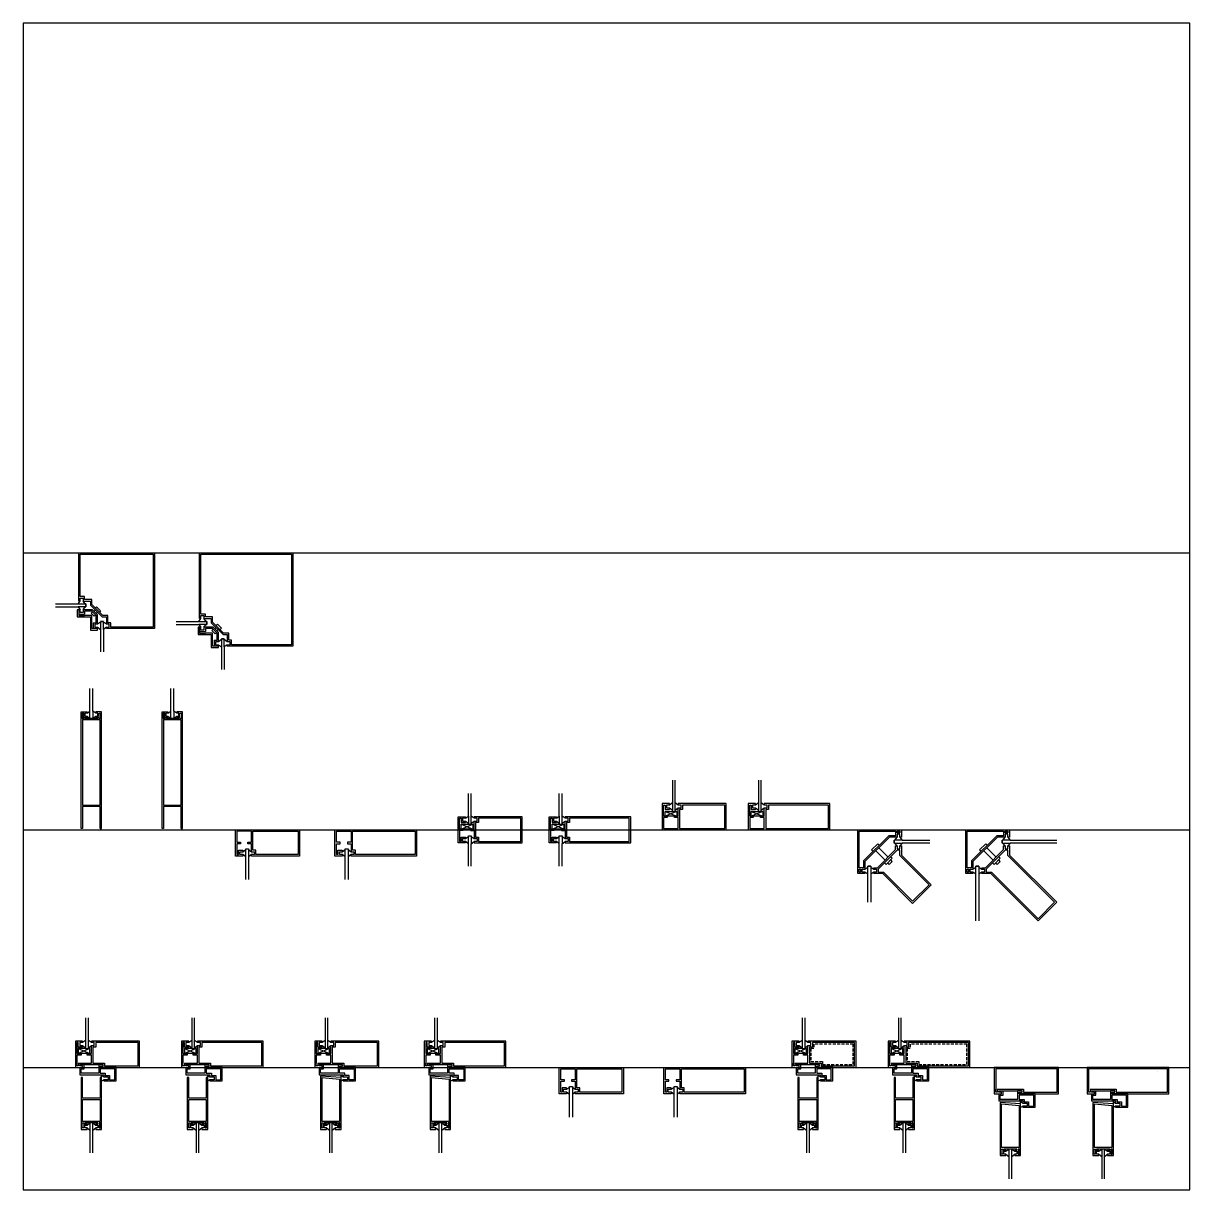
# Model space of a CAD drawing. Header units: inches. Extents: x 0 to 100, y 0 to 100.
import ezdxf

# ---------------------------------------------------------------- set-up
doc = ezdxf.new("R2010")
doc.units = ezdxf.units.IN
doc.header["$MEASUREMENT"] = 0
doc.linetypes.add('HIDDEN', pattern=[0.375, 0.25, -0.125])
for name, color, linetype in [('FINE', 70, 'Continuous'), ('MED', 32, 'Continuous'), ('THIN', 151, 'Continuous')]:
    doc.layers.add(name, color=color, linetype=linetype)

# ---------------------------------------------------------------- blocks, each defined once
blk = doc.blocks.new('AecDtl_8411AH1')
at = {"layer": 'FINE'}
for p, q in [((0.25, 1.625), (1.25, 1.1875)), ((1.25, 1.625), (0.25, 1.1875))]:
    blk.add_line(p, q, dxfattribs=at)
at = {"layer": 'FINE', "linetype": 'Continuous'}
blk.add_line((2.4375, -1.15625), (2.4375, -1.0625), dxfattribs=at)
at = {"layer": 'FINE'}
for points in [[(0.625, 1.875), (0.625, 1.75), (0.25, 1.75), (0.25, 2.125), (0.125, 2.125), (0.125, 1.1875), (0.25, 1.1875)], [(0.625, 2.125), (0.375, 2.125), (0.375, 1.875), (0.625, 1.875), (0.875, 1.6875)], [(1.125, 1.6875), (1.375, 1.875), (1.625, 1.875), (1.625, 2.125), (1.375, 2.125)], [(0.875, 1.625), (0.25, 1.625), (0.25, 1.1875), (0.5, 1.1875)], [(0.25, 0.375), (0.25, 0.125), (0.125, 0.125), (0.125, 0.375)], [(1.9375, -4.84375), (1.9375, -4.75), (0.8125, -4.75), (0.8125, -4.84375)], [(1, -5.1875), (0.8125, -5.1875), (0.8125, -4.9375), (1, -4.9375), (1.25, -4.75)], [(0.8125, -4.84375), (1, -4.84375), (1, -4.9375)], [(1.5, -5.375), (1.5, -4.75), (1.25, -4.75), (1.25, -5.375)], [(1.5, -4.75), (1.75, -4.9375), (1.9375, -4.9375), (1.9375, -5.1875), (1.75079, -5.1875)], [(1.75, -4.9375), (1.75, -4.84375), (1.9375, -4.84375)]]:
    blk.add_lwpolyline(points, dxfattribs=at)
at = {"layer": 'FINE', "linetype": 'Continuous'}
for points in [[(0.875, 2.3125), (0.875, 1.625), (1.125, 1.625), (1.125, 2.3125)], [(0.25, 0.375), (1.375, 0.375), (1.375, 1.0625), (1, 1.0625), (1, 1.1875), (0.5, 1.1875), (0.5, 1.0625), (0.125, 1.0625), (0.125, 0.375)], [(1, 1.1875), (1.25, 1.1875), (1.25, 1.625), (1.125, 1.625)], [(1.25, 1.1875), (1.375, 1.1875), (1.375, 1.875)], [(0.375, 0), (0.625, 0), (0.625, 0.125), (0.375, 0.125), (0.375, 0.25), (0.75, 0.25)], [(3.5, 0), (2.125, 0), (2.125, 0.125), (2.375, 0.125), (2.375, 0.25), (2, 0.25)], [(2.25, -0.625), (2.4375, -0.625), (2.4375, -0.8125)], [(2.25, -0.875), (2.25, -0.6875), (2.4375, -0.8125), (2.8125, -0.8125), (2.8125, -1.0625), (2.4375, -1.0625), (2.25, -1.1875)]]:
    blk.add_lwpolyline(points, dxfattribs=at)
at = {"layer": 'FINE'}
for points in [[(1.75, 2.125), (1.75, 1.75), (1.5, 1.75), (1.5, 0.375), (2.5, 0.375), (2.5, 0.125), (5.375, 0.125), (5.375, 2.125)], [(2.125, -2.75), (2.125, -4.625), (0.625, -4.625), (0.625, -2.75)], [(0.59375, -4.75), (0.71875, -4.75), (0.71875, -5.1875), (0.59375, -5.1875)], [(2.15625, -4.75), (2.03125, -4.75), (2.03125, -5.1875), (2.15625, -5.1875)]]:
    blk.add_lwpolyline(points, close=True, dxfattribs=at)
at = {"layer": 'FINE', "linetype": 'Continuous'}
for points in [[(0.5, -0.125), (0.75, -0.125), (0.75, 0.25), (2, 0.25), (2, -0.5), (0.5, -0.5)], [(2.125, -0.125), (2.125, -0.5), (2.5625, -0.5), (2.5625, -0.6875), (2.9375, -0.6875), (2.9375, -1.0625), (3.375, -1.0625), (3.375, -0.125)]]:
    blk.add_lwpolyline(points, close=True, dxfattribs=at)
at = {"layer": 'MED', "linetype": 'Continuous'}
for points in [[(0.875, 4.25), (0.875, 2.3125), (0.625, 2.125), (0.625, 2.25), (0, 2.25), (0, 0), (0.375, 0), (0.375, -0.625), (2.25, -0.625)], [(2.4375, -1.15625), (3.5, -1.15625), (3.5, 0), (5.5, 0), (5.5, 2.25), (1.375, 2.25), (1.375, 2.125), (1.125, 2.3125), (1.125, 4.25)]]:
    blk.add_lwpolyline(points, dxfattribs=at)
at = {"layer": 'MED'}
blk.add_lwpolyline([(1.5, -7.3125), (1.5, -5.375), (1.75079, -5.1875), (1.75079, -5.3125), (2.25, -5.3125), (2.25, -0.875), (2.125, -0.875), (2.125, -2.625), (0.625, -2.625), (0.625, -0.875), (0.5, -0.875), (0.5, -5.3125), (1, -5.3125), (1, -5.1875), (1.25, -5.375), (1.25, -7.3125)], dxfattribs=at)
blk = doc.blocks.new('AecDtl_8411AH2')
at = {"layer": 'FINE'}
for p, q in [((0.25, 1.625), (1.25, 1.1875)), ((1.25, 1.625), (0.25, 1.1875))]:
    blk.add_line(p, q, dxfattribs=at)
at = {"layer": 'FINE', "linetype": 'Continuous'}
blk.add_line((2.4375, -1.15625), (2.4375, -1.0625), dxfattribs=at)
at = {"layer": 'FINE'}
for points in [[(0.625, 1.875), (0.625, 1.75), (0.25, 1.75), (0.25, 2.125), (0.125, 2.125), (0.125, 1.1875), (0.25, 1.1875)], [(0.625, 2.125), (0.375, 2.125), (0.375, 1.875), (0.625, 1.875), (0.875, 1.6875)], [(1.125, 1.6875), (1.375, 1.875), (1.625, 1.875), (1.625, 2.125), (1.375, 2.125)], [(0.875, 1.625), (0.25, 1.625), (0.25, 1.1875), (0.5, 1.1875)], [(0.25, 0.375), (0.25, 0.125), (0.125, 0.125), (0.125, 0.375)], [(1, -5.1875), (0.8125, -5.1875), (0.8125, -4.9375), (1, -4.9375), (1.25, -4.75)], [(1.25, -4.75), (0.8125, -4.75), (0.8125, -4.84375)], [(0.8125, -4.84375), (1, -4.84375), (1, -4.9375)], [(1.5, -5.375), (1.5, -4.75), (1.25, -4.75), (1.25, -5.375)], [(1.5, -4.75), (1.75, -4.9375), (1.9375, -4.9375), (1.9375, -5.1875), (1.75079, -5.1875)], [(1.9375, -4.84375), (1.9375, -4.75), (1.5, -4.75)], [(1.75, -4.9375), (1.75, -4.84375), (1.9375, -4.84375)]]:
    blk.add_lwpolyline(points, dxfattribs=at)
at = {"layer": 'FINE', "linetype": 'Continuous'}
for points in [[(0.875, 2.3125), (0.875, 1.625), (1.125, 1.625), (1.125, 2.3125)], [(0.25, 0.375), (1.375, 0.375), (1.375, 1.0625), (1, 1.0625), (1, 1.1875), (0.5, 1.1875), (0.5, 1.0625), (0.125, 1.0625), (0.125, 0.375)], [(1, 1.1875), (1.25, 1.1875), (1.25, 1.625), (1.125, 1.625)], [(1.25, 1.1875), (1.375, 1.1875), (1.375, 1.875)], [(0.375, 0), (0.625, 0), (0.625, 0.125), (0.375, 0.125), (0.375, 0.25), (0.75, 0.25)], [(3.5, 0), (2.125, 0), (2.125, 0.125), (2.375, 0.125), (2.375, 0.25), (2, 0.25)], [(2.25, -0.625), (2.4375, -0.625), (2.4375, -0.8125)], [(2.25, -0.875), (2.25, -0.6875), (2.4375, -0.8125), (2.8125, -0.8125), (2.8125, -1.0625), (2.4375, -1.0625), (2.25, -1.1875)]]:
    blk.add_lwpolyline(points, dxfattribs=at)
at = {"layer": 'FINE'}
for points in [[(1.75, 2.125), (1.75, 1.75), (1.5, 1.75), (1.5, 0.375), (2.5, 0.375), (2.5, 0.125), (6.875, 0.125), (6.875, 2.125)], [(0.59375, -4.75), (0.71875, -4.75), (0.71875, -5.1875), (0.59375, -5.1875)], [(2.15625, -4.75), (2.03125, -4.75), (2.03125, -5.1875), (2.15625, -5.1875)]]:
    blk.add_lwpolyline(points, close=True, dxfattribs=at)
at = {"layer": 'FINE', "linetype": 'Continuous'}
for points in [[(0.5, -0.125), (0.75, -0.125), (0.75, 0.25), (2, 0.25), (2, -0.5), (0.5, -0.5)], [(2.125, -0.125), (2.125, -0.5), (2.5625, -0.5), (2.5625, -0.6875), (2.9375, -0.6875), (2.9375, -1.0625), (3.375, -1.0625), (3.375, -0.125)]]:
    blk.add_lwpolyline(points, close=True, dxfattribs=at)
at = {"layer": 'MED', "linetype": 'Continuous'}
for points in [[(0.875, 4.25), (0.875, 2.3125), (0.625, 2.125), (0.625, 2.25), (0, 2.25), (0, 0), (0.375, 0), (0.375, -0.625), (2.25, -0.625)], [(2.4375, -1.15625), (3.5, -1.15625), (3.5, 0), (7, 0), (7, 2.25), (1.375, 2.25), (1.375, 2.125), (1.125, 2.3125), (1.125, 4.25)]]:
    blk.add_lwpolyline(points, dxfattribs=at)
at = {"layer": 'MED'}
blk.add_lwpolyline([(1.5, -7.3125), (1.5, -5.375), (1.75079, -5.1875), (1.75079, -5.3125), (2.25, -5.3125), (2.25, -0.875), (2.125, -0.875), (2.125, -2.625), (0.625, -2.625), (0.625, -0.875), (0.5, -0.875), (0.5, -5.3125), (1, -5.3125), (1, -5.1875), (1.25, -5.375), (1.25, -7.3125)], dxfattribs=at)
at = {"layer": 'THIN'}
blk.add_lwpolyline([(2.125, -2.75), (2.125, -4.625), (0.625, -4.625), (0.625, -2.75)], close=True, dxfattribs=at)
blk = doc.blocks.new('AecDtl_8411BJ1')
at = {"layer": 'FINE'}
for p, q in [((0.25, 1.625), (1.25, 1.1875)), ((1.25, 1.625), (0.25, 1.1875))]:
    blk.add_line(p, q, dxfattribs=at)
at = {"layer": 'FINE', "linetype": 'Continuous'}
blk.add_line((2.4375, -1.15625), (2.4375, -1.0625), dxfattribs=at)
at = {"layer": 'FINE'}
for points in [[(0.625, 1.875), (0.625, 1.75), (0.25, 1.75), (0.25, 2.125), (0.125, 2.125), (0.125, 1.1875), (0.25, 1.1875)], [(0.625, 2.125), (0.375, 2.125), (0.375, 1.875), (0.625, 1.875), (0.875, 1.6875)], [(1.125, 1.6875), (1.375, 1.875), (1.625, 1.875), (1.625, 2.125), (1.375, 2.125)], [(0.875, 1.625), (0.25, 1.625), (0.25, 1.1875), (0.5, 1.1875)], [(0.25, 0.375), (0.25, 0.125), (0.125, 0.125), (0.125, 0.375)], [(1.9375, -4.84375), (1.9375, -4.75), (0.8125, -4.75), (0.8125, -4.84375)], [(1, -5.1875), (0.8125, -5.1875), (0.8125, -4.9375), (1, -4.9375), (1.25, -4.75)], [(0.8125, -4.84375), (1, -4.84375), (1, -4.9375)], [(1.5, -5.375), (1.5, -4.75), (1.25, -4.75), (1.25, -5.375)], [(1.5, -4.75), (1.75, -4.9375), (1.9375, -4.9375), (1.9375, -5.1875), (1.75079, -5.1875)], [(1.75, -4.9375), (1.75, -4.84375), (1.9375, -4.84375)]]:
    blk.add_lwpolyline(points, dxfattribs=at)
at = {"layer": 'FINE', "linetype": 'Continuous'}
for points in [[(0.875, 2.3125), (0.875, 1.625), (1.125, 1.625), (1.125, 2.3125)], [(0.25, 0.375), (1.375, 0.375), (1.375, 1.0625), (1, 1.0625), (1, 1.1875), (0.5, 1.1875), (0.5, 1.0625), (0.125, 1.0625), (0.125, 0.375)], [(1, 1.1875), (1.25, 1.1875), (1.25, 1.625), (1.125, 1.625)], [(1.25, 1.1875), (1.375, 1.1875), (1.375, 1.875)], [(0.375, 0), (0.625, 0), (0.625, 0.125), (0.375, 0.125), (0.375, 0.25), (0.75, 0.25)], [(3.5, 0), (2.125, 0), (2.125, 0.125), (2.375, 0.125), (2.375, 0.25), (2, 0.25)], [(2.25, -0.625), (2.4375, -0.625), (2.4375, -0.8125)], [(2.25, -0.875), (2.25, -0.6875), (2.4375, -0.8125), (2.8125, -0.8125), (2.8125, -1.0625), (2.4375, -1.0625)], [(2.4375, -1.0625), (2.25, -1.1875)]]:
    blk.add_lwpolyline(points, dxfattribs=at)
at = {"layer": 'FINE'}
for points in [[(5.375, 0.125), (5.375, 2.125), (1.75, 2.125), (1.75, 1.75), (1.5, 1.75), (1.5, 0.375), (2.5, 0.375), (2.5, 0.125)], [(2.125, -1), (2.125, -4.625), (0.625, -4.625), (0.625, -0.875)], [(0.59375, -4.75), (0.71875, -4.75), (0.71875, -5.1875), (0.59375, -5.1875)], [(2.15625, -4.75), (2.03125, -4.75), (2.03125, -5.1875), (2.15625, -5.1875)]]:
    blk.add_lwpolyline(points, close=True, dxfattribs=at)
at = {"layer": 'FINE', "linetype": 'Continuous'}
for points in [[(2, -0.5), (0.5, -0.5), (0.5, -0.125), (0.75, -0.125), (0.75, 0.25), (2, 0.25)], [(2.5625, -0.6875), (2.5625, -0.5), (2.125, -0.5), (2.125, -0.125), (3.375, -0.125), (3.375, -1.0625), (2.9375, -1.0625), (2.9375, -0.6875)]]:
    blk.add_lwpolyline(points, close=True, dxfattribs=at)
at = {"layer": 'MED', "linetype": 'Continuous'}
for points in [[(0.875, 4.25), (0.875, 2.3125), (0.625, 2.125), (0.625, 2.25), (0, 2.25), (0, 0), (0.375, 0), (0.375, -0.625), (2.25, -0.625)], [(2.4375, -1.15625), (3.5, -1.15625), (3.5, 0), (5.5, 0), (5.5, 2.25), (1.375, 2.25), (1.375, 2.125), (1.125, 2.3125), (1.125, 4.25)]]:
    blk.add_lwpolyline(points, dxfattribs=at)
at = {"layer": 'MED'}
blk.add_lwpolyline([(1.5, -7.3125), (1.5, -5.375), (1.75079, -5.1875), (1.75079, -5.3125), (2.25, -5.3125), (2.25, -0.875), (0.5, -0.75), (0.5, -5.3125), (1, -5.3125), (1, -5.1875), (1.25, -5.375), (1.25, -7.3125)], dxfattribs=at)
blk = doc.blocks.new('AecDtl_8411BJ2')
at = {"layer": 'FINE'}
for p, q in [((0.25, 1.625), (1.25, 1.1875)), ((1.25, 1.625), (0.25, 1.1875))]:
    blk.add_line(p, q, dxfattribs=at)
at = {"layer": 'FINE', "linetype": 'Continuous'}
blk.add_line((2.4375, -1.15625), (2.4375, -1.0625), dxfattribs=at)
at = {"layer": 'FINE'}
for points in [[(0.625, 1.875), (0.625, 1.75), (0.25, 1.75), (0.25, 2.125), (0.125, 2.125), (0.125, 1.1875), (0.25, 1.1875)], [(0.625, 2.125), (0.375, 2.125), (0.375, 1.875), (0.625, 1.875), (0.875, 1.6875)], [(1.125, 1.6875), (1.375, 1.875), (1.625, 1.875), (1.625, 2.125), (1.375, 2.125)], [(0.875, 1.625), (0.25, 1.625), (0.25, 1.1875), (0.5, 1.1875)], [(0.25, 0.375), (0.25, 0.125), (0.125, 0.125), (0.125, 0.375)], [(1.9375, -4.84375), (1.9375, -4.75), (0.8125, -4.75), (0.8125, -4.84375)], [(1, -5.1875), (0.8125, -5.1875), (0.8125, -4.9375), (1, -4.9375), (1.25, -4.75)], [(0.8125, -4.84375), (1, -4.84375), (1, -4.9375)], [(1.5, -5.375), (1.5, -4.75), (1.25, -4.75), (1.25, -5.375)], [(1.5, -4.75), (1.75, -4.9375), (1.9375, -4.9375), (1.9375, -5.1875), (1.75079, -5.1875)], [(1.75, -4.9375), (1.75, -4.84375), (1.9375, -4.84375)]]:
    blk.add_lwpolyline(points, dxfattribs=at)
at = {"layer": 'FINE', "linetype": 'Continuous'}
for points in [[(0.875, 2.3125), (0.875, 1.625), (1.125, 1.625), (1.125, 2.3125)], [(0.25, 0.375), (1.375, 0.375), (1.375, 1.0625), (1, 1.0625), (1, 1.1875), (0.5, 1.1875), (0.5, 1.0625), (0.125, 1.0625), (0.125, 0.375)], [(1, 1.1875), (1.25, 1.1875), (1.25, 1.625), (1.125, 1.625)], [(1.25, 1.1875), (1.375, 1.1875), (1.375, 1.875)], [(0.375, 0), (0.625, 0), (0.625, 0.125), (0.375, 0.125), (0.375, 0.25), (0.75, 0.25)], [(3.5, 0), (2.125, 0), (2.125, 0.125), (2.375, 0.125), (2.375, 0.25), (2, 0.25)], [(2.25, -0.625), (2.4375, -0.625), (2.4375, -0.8125)], [(2.25, -0.875), (2.25, -0.6875), (2.4375, -0.8125), (2.8125, -0.8125), (2.8125, -1.0625), (2.4375, -1.0625), (2.25, -1.1875)]]:
    blk.add_lwpolyline(points, dxfattribs=at)
at = {"layer": 'FINE'}
for points in [[(6.875, 0.125), (6.875, 2.125), (1.75, 2.125), (1.75, 1.75), (1.5, 1.75), (1.5, 0.375), (2.5, 0.375), (2.5, 0.125)], [(2.125, -1), (2.125, -4.625), (0.625, -4.625), (0.625, -0.875)], [(0.59375, -4.75), (0.71875, -4.75), (0.71875, -5.1875), (0.59375, -5.1875)], [(2.15625, -4.75), (2.03125, -4.75), (2.03125, -5.1875), (2.15625, -5.1875)]]:
    blk.add_lwpolyline(points, close=True, dxfattribs=at)
at = {"layer": 'FINE', "linetype": 'Continuous'}
for points in [[(2, -0.5), (0.5, -0.5), (0.5, -0.125), (0.75, -0.125), (0.75, 0.25), (2, 0.25)], [(2.5625, -0.6875), (2.5625, -0.5), (2.125, -0.5), (2.125, -0.125), (3.375, -0.125), (3.375, -1.0625), (2.9375, -1.0625), (2.9375, -0.6875)]]:
    blk.add_lwpolyline(points, close=True, dxfattribs=at)
at = {"layer": 'MED', "linetype": 'Continuous'}
for points in [[(0.875, 4.25), (0.875, 2.3125), (0.625, 2.125), (0.625, 2.25), (0, 2.25), (0, 0), (0.375, 0), (0.375, -0.625), (2.25, -0.625)], [(2.4375, -1.15625), (3.5, -1.15625), (3.5, 0), (7, 0), (7, 2.25), (1.375, 2.25), (1.375, 2.125), (1.125, 2.3125), (1.125, 4.25)]]:
    blk.add_lwpolyline(points, dxfattribs=at)
at = {"layer": 'MED'}
blk.add_lwpolyline([(1.5, -7.3125), (1.5, -5.375), (1.75079, -5.1875), (1.75079, -5.3125), (2.25, -5.3125), (2.25, -0.875), (0.5, -0.75), (0.5, -5.3125), (1, -5.3125), (1, -5.1875), (1.25, -5.375), (1.25, -7.3125)], dxfattribs=at)
blk = doc.blocks.new('AecDtl_8411CJ1')
at = {"layer": 'FINE', "linetype": 'Continuous'}
for points in [[(0.625, -1.875), (0.625, -1.75), (0.25, -1.75), (0.25, -2.125), (0.125, -2.125), (0.125, -1.1875), (0.4375, -1.1875), (0.4375, -1.0625), (0.125, -1.0625), (0.125, -0.125), (1.375, -0.125), (1.375, -1.0625), (1.0625, -1.0625), (1.0625, -1.1875), (1.375, -1.1875), (1.375, -1.875)], [(0.875, -2.3125), (0.875, -1.625), (1.125, -1.625), (1.125, -2.3125)]]:
    blk.add_lwpolyline(points, dxfattribs=at)
at = {"layer": 'FINE'}
blk.add_lwpolyline([(5.375, -0.125), (5.375, -2.125), (1.75, -2.125), (1.75, -1.75), (1.5, -1.75), (1.5, -0.125)], close=True, dxfattribs=at)
for points in [[(0.625, -2.125), (0.375, -2.125), (0.375, -1.875), (0.625, -1.875), (0.875, -1.6875)], [(1.125, -1.6875), (1.375, -1.875), (1.625, -1.875), (1.625, -2.125), (1.375, -2.125)]]:
    blk.add_lwpolyline(points, dxfattribs=at)
at = {"layer": 'MED', "linetype": 'Continuous'}
blk.add_lwpolyline([(0.875, -4.25), (0.875, -2.3125), (0.625, -2.125), (0.625, -2.25), (0, -2.25), (0, 0), (5.5, 0), (5.5, 0), (5.5, -2.25), (1.375, -2.25), (1.375, -2.125), (1.125, -2.3125), (1.125, -4.25)], dxfattribs=at)
blk = doc.blocks.new('AecDtl_8411CJ2')
at = {"layer": 'FINE', "linetype": 'Continuous'}
for points in [[(0.625, -1.875), (0.625, -1.75), (0.25, -1.75), (0.25, -2.125), (0.125, -2.125), (0.125, -1.1875), (0.4375, -1.1875), (0.4375, -1.0625), (0.125, -1.0625), (0.125, -0.125), (1.375, -0.125), (1.375, -1.0625), (1.0625, -1.0625), (1.0625, -1.1875), (1.375, -1.1875), (1.375, -1.875)], [(0.875, -2.3125), (0.875, -1.625), (1.125, -1.625), (1.125, -2.3125)]]:
    blk.add_lwpolyline(points, dxfattribs=at)
at = {"layer": 'FINE'}
blk.add_lwpolyline([(6.875, -0.125), (6.875, -2.125), (1.75, -2.125), (1.75, -1.75), (1.5, -1.75), (1.5, -0.125)], close=True, dxfattribs=at)
for points in [[(0.625, -2.125), (0.375, -2.125), (0.375, -1.875), (0.625, -1.875), (0.875, -1.6875)], [(1.125, -1.6875), (1.375, -1.875), (1.625, -1.875), (1.625, -2.125), (1.375, -2.125)]]:
    blk.add_lwpolyline(points, dxfattribs=at)
at = {"layer": 'MED', "linetype": 'Continuous'}
blk.add_lwpolyline([(0.875, -4.25), (0.875, -2.3125), (0.625, -2.125), (0.625, -2.25), (0, -2.25), (0, 0), (7, 0), (7, 0), (7, -2.25), (1.375, -2.25), (1.375, -2.125), (1.125, -2.3125), (1.125, -4.25)], dxfattribs=at)
blk = doc.blocks.new('AecDtl_8411DH1')
at = {"layer": 'FINE'}
for p, q in [((0.25, 1.625), (1.25, 1.1875)), ((1.25, 1.625), (0.25, 1.1875))]:
    blk.add_line(p, q, dxfattribs=at)
at = {"layer": 'FINE', "linetype": 'Continuous'}
blk.add_line((2.4375, -1.15625), (2.4375, -1.0625), dxfattribs=at)
at = {"layer": 'FINE'}
for points in [[(0.625, 1.875), (0.625, 1.75), (0.25, 1.75), (0.25, 2.125), (0.125, 2.125), (0.125, 1.1875), (0.25, 1.1875)], [(0.625, 2.125), (0.375, 2.125), (0.375, 1.875), (0.625, 1.875), (0.875, 1.6875)], [(1.125, 1.6875), (1.375, 1.875), (1.625, 1.875), (1.625, 2.125), (1.375, 2.125)], [(0.875, 1.625), (0.25, 1.625), (0.25, 1.1875), (0.5, 1.1875)], [(0.25, 0.375), (0.25, 0.125), (0.125, 0.125), (0.125, 0.375)], [(1.9375, -4.84375), (1.9375, -4.75), (0.8125, -4.75), (0.8125, -4.84375)], [(1, -5.1875), (0.8125, -5.1875), (0.8125, -4.9375), (1, -4.9375), (1.25, -4.75)], [(0.8125, -4.84375), (1, -4.84375), (1, -4.9375)], [(1.5, -5.375), (1.5, -4.75), (1.25, -4.75), (1.25, -5.375)], [(1.5, -4.75), (1.75, -4.9375), (1.9375, -4.9375), (1.9375, -5.1875), (1.75079, -5.1875)], [(1.75, -4.9375), (1.75, -4.84375), (1.9375, -4.84375)]]:
    blk.add_lwpolyline(points, dxfattribs=at)
at = {"layer": 'FINE', "linetype": 'Continuous'}
for points in [[(0.875, 2.3125), (0.875, 1.625), (1.125, 1.625), (1.125, 2.3125)], [(0.25, 0.375), (1.375, 0.375), (1.375, 1.0625), (1, 1.0625), (1, 1.1875), (0.5, 1.1875), (0.5, 1.0625), (0.125, 1.0625), (0.125, 0.375)], [(1, 1.1875), (1.25, 1.1875), (1.25, 1.625), (1.125, 1.625)], [(1.25, 1.1875), (1.375, 1.1875), (1.375, 1.875)], [(0.375, 0), (0.625, 0), (0.625, 0.125), (0.375, 0.125), (0.375, 0.25), (0.75, 0.25)], [(3.5, 0), (2.125, 0), (2.125, 0.125), (2.375, 0.125), (2.375, 0.25), (2, 0.25)], [(2.25, -0.625), (2.4375, -0.625), (2.4375, -0.8125)], [(2.25, -0.875), (2.25, -0.6875), (2.4375, -0.8125), (2.8125, -0.8125), (2.8125, -1.0625), (2.4375, -1.0625), (2.25, -1.1875)]]:
    blk.add_lwpolyline(points, dxfattribs=at)
at = {"layer": 'FINE'}
for points in [[(1.75, 2.125), (1.75, 1.75), (1.5, 1.75), (1.5, 0.375), (2.5, 0.375), (2.5, 0.125), (5.375, 0.125), (5.375, 2.125)], [(2.125, -2.75), (2.125, -4.625), (0.625, -4.625), (0.625, -2.75)], [(0.59375, -4.75), (0.71875, -4.75), (0.71875, -5.1875), (0.59375, -5.1875)], [(2.15625, -4.75), (2.03125, -4.75), (2.03125, -5.1875), (2.15625, -5.1875)]]:
    blk.add_lwpolyline(points, close=True, dxfattribs=at)
at = {"layer": 'FINE', "linetype": 'HIDDEN'}
blk.add_lwpolyline([(1.875, 2), (1.875, 1.625), (1.625, 1.625), (1.625, 0.5), (2.625, 0.5), (2.625, 0.25), (5.25, 0.25), (5.25, 2)], close=True, dxfattribs=at)
at = {"layer": 'FINE', "linetype": 'Continuous'}
for points in [[(0.5, -0.125), (0.75, -0.125), (0.75, 0.25), (2, 0.25), (2, -0.5), (0.5, -0.5)], [(2.125, -0.125), (2.125, -0.5), (2.5625, -0.5), (2.5625, -0.6875), (2.9375, -0.6875), (2.9375, -1.0625), (3.375, -1.0625), (3.375, -0.125)]]:
    blk.add_lwpolyline(points, close=True, dxfattribs=at)
at = {"layer": 'MED', "linetype": 'Continuous'}
for points in [[(0.875, 4.25), (0.875, 2.3125), (0.625, 2.125), (0.625, 2.25), (0, 2.25), (0, 0), (0.375, 0), (0.375, -0.625), (2.25, -0.625)], [(2.4375, -1.15625), (3.5, -1.15625), (3.5, 0), (5.5, 0), (5.5, 2.25), (1.375, 2.25), (1.375, 2.125), (1.125, 2.3125), (1.125, 4.25)]]:
    blk.add_lwpolyline(points, dxfattribs=at)
at = {"layer": 'MED'}
blk.add_lwpolyline([(1.5, -7.3125), (1.5, -5.375), (1.75079, -5.1875), (1.75079, -5.3125), (2.25, -5.3125), (2.25, -0.875), (2.125, -0.875), (2.125, -2.625), (0.625, -2.625), (0.625, -0.875), (0.5, -0.875), (0.5, -5.3125), (1, -5.3125), (1, -5.1875), (1.25, -5.375), (1.25, -7.3125)], dxfattribs=at)
blk = doc.blocks.new('AecDtl_8411DH2')
at = {"layer": 'FINE'}
for p, q in [((0.25, 1.625), (1.25, 1.1875)), ((1.25, 1.625), (0.25, 1.1875))]:
    blk.add_line(p, q, dxfattribs=at)
at = {"layer": 'FINE', "linetype": 'Continuous'}
blk.add_line((2.4375, -1.15625), (2.4375, -1.0625), dxfattribs=at)
at = {"layer": 'FINE'}
for points in [[(0.625, 1.875), (0.625, 1.75), (0.25, 1.75), (0.25, 2.125), (0.125, 2.125), (0.125, 1.1875), (0.25, 1.1875)], [(0.625, 2.125), (0.375, 2.125), (0.375, 1.875), (0.625, 1.875), (0.875, 1.6875)], [(1.125, 1.6875), (1.375, 1.875), (1.625, 1.875), (1.625, 2.125), (1.375, 2.125)], [(0.875, 1.625), (0.25, 1.625), (0.25, 1.1875), (0.5, 1.1875)], [(0.25, 0.375), (0.25, 0.125), (0.125, 0.125), (0.125, 0.375)], [(1, -5.1875), (0.8125, -5.1875), (0.8125, -4.9375), (1, -4.9375), (1.25, -4.75)], [(1.25, -4.75), (0.8125, -4.75), (0.8125, -4.84375)], [(0.8125, -4.84375), (1, -4.84375), (1, -4.9375)], [(1.5, -5.375), (1.5, -4.75), (1.25, -4.75), (1.25, -5.375)], [(1.5, -4.75), (1.75, -4.9375), (1.9375, -4.9375), (1.9375, -5.1875), (1.75079, -5.1875)], [(1.9375, -4.84375), (1.9375, -4.75), (1.5, -4.75)], [(1.75, -4.9375), (1.75, -4.84375), (1.9375, -4.84375)]]:
    blk.add_lwpolyline(points, dxfattribs=at)
at = {"layer": 'FINE', "linetype": 'Continuous'}
for points in [[(0.875, 2.3125), (0.875, 1.625), (1.125, 1.625), (1.125, 2.3125)], [(0.25, 0.375), (1.375, 0.375), (1.375, 1.0625), (1, 1.0625), (1, 1.1875), (0.5, 1.1875), (0.5, 1.0625), (0.125, 1.0625), (0.125, 0.375)], [(1, 1.1875), (1.25, 1.1875), (1.25, 1.625), (1.125, 1.625)], [(1.25, 1.1875), (1.375, 1.1875), (1.375, 1.875)], [(0.375, 0), (0.625, 0), (0.625, 0.125), (0.375, 0.125), (0.375, 0.25), (0.75, 0.25)], [(3.5, 0), (2.125, 0), (2.125, 0.125), (2.375, 0.125), (2.375, 0.25), (2, 0.25)], [(2.25, -0.625), (2.4375, -0.625), (2.4375, -0.8125)], [(2.25, -0.875), (2.25, -0.6875), (2.4375, -0.8125), (2.8125, -0.8125), (2.8125, -1.0625), (2.4375, -1.0625), (2.25, -1.1875)]]:
    blk.add_lwpolyline(points, dxfattribs=at)
at = {"layer": 'FINE'}
for points in [[(1.75, 2.125), (1.75, 1.75), (1.5, 1.75), (1.5, 0.375), (2.5, 0.375), (2.5, 0.125), (6.875, 0.125), (6.875, 2.125)], [(2.125, -2.75), (2.125, -4.625), (0.625, -4.625), (0.625, -2.75)], [(0.59375, -4.75), (0.71875, -4.75), (0.71875, -5.1875), (0.59375, -5.1875)], [(2.15625, -4.75), (2.03125, -4.75), (2.03125, -5.1875), (2.15625, -5.1875)]]:
    blk.add_lwpolyline(points, close=True, dxfattribs=at)
at = {"layer": 'FINE', "linetype": 'HIDDEN'}
blk.add_lwpolyline([(1.875, 2), (1.875, 1.625), (1.625, 1.625), (1.625, 0.5), (2.625, 0.5), (2.625, 0.25), (6.75, 0.25), (6.75, 2)], close=True, dxfattribs=at)
at = {"layer": 'FINE', "linetype": 'Continuous'}
for points in [[(0.5, -0.125), (0.75, -0.125), (0.75, 0.25), (2, 0.25), (2, -0.5), (0.5, -0.5)], [(2.125, -0.125), (2.125, -0.5), (2.5625, -0.5), (2.5625, -0.6875), (2.9375, -0.6875), (2.9375, -1.0625), (3.375, -1.0625), (3.375, -0.125)]]:
    blk.add_lwpolyline(points, close=True, dxfattribs=at)
at = {"layer": 'MED', "linetype": 'Continuous'}
for points in [[(0.875, 4.25), (0.875, 2.3125), (0.625, 2.125), (0.625, 2.25), (0, 2.25), (0, 0), (0.375, 0), (0.375, -0.625), (2.25, -0.625)], [(2.4375, -1.15625), (3.5, -1.15625), (3.5, 0), (7, 0), (7, 2.25), (1.375, 2.25), (1.375, 2.125), (1.125, 2.3125), (1.125, 4.25)]]:
    blk.add_lwpolyline(points, dxfattribs=at)
at = {"layer": 'MED'}
blk.add_lwpolyline([(1.5, -7.3125), (1.5, -5.375), (1.75079, -5.1875), (1.75079, -5.3125), (2.25, -5.3125), (2.25, -0.875), (2.125, -0.875), (2.125, -2.625), (0.625, -2.625), (0.625, -0.875), (0.5, -0.875), (0.5, -5.3125), (1, -5.3125), (1, -5.1875), (1.25, -5.375), (1.25, -7.3125)], dxfattribs=at)
blk = doc.blocks.new('AecDtl_8411EJ1')
at = {"layer": 'FINE', "linetype": 'Continuous'}
blk.add_line((2.4375, -3.40625), (2.4375, -3.3125), dxfattribs=at)
for points in [[(0.25, -1.875), (2.5, -1.875), (2.5, -2.125), (5.375, -2.125), (5.375, -0.125), (0.125, -0.125), (0.125, -1.875)], [(0.375, -2.25), (0.625, -2.25), (0.625, -2.125), (0.375, -2.125), (0.375, -2), (0.75, -2)], [(3.5, -2.25), (2.125, -2.25), (2.125, -2.125), (2.375, -2.125), (2.375, -2), (2, -2)], [(2.25, -2.875), (2.4375, -2.875), (2.4375, -3.0625)], [(2.25, -3.125), (2.25, -2.9375), (2.4375, -3.0625), (2.8125, -3.0625), (2.8125, -3.3125), (2.4375, -3.3125), (2.25, -3.4375)]]:
    blk.add_lwpolyline(points, dxfattribs=at)
at = {"layer": 'FINE'}
for points in [[(0.25, -1.875), (0.25, -2.125), (0.125, -2.125), (0.125, -1.875)], [(1.9375, -7.09375), (1.9375, -7), (0.8125, -7), (0.8125, -7.09375)], [(1, -7.4375), (0.8125, -7.4375), (0.8125, -7.1875), (1, -7.1875), (1.25, -7)], [(1.5, -7.625), (1.5, -7), (1.25, -7), (1.25, -7.625)], [(1.5, -7), (1.75, -7.1875), (1.9375, -7.1875), (1.9375, -7.4375), (1.75079, -7.4375)], [(0.8125, -7.09375), (1, -7.09375), (1, -7.1875)], [(1.75, -7.1875), (1.75, -7.09375), (1.9375, -7.09375)]]:
    blk.add_lwpolyline(points, dxfattribs=at)
at = {"layer": 'FINE', "linetype": 'Continuous'}
for points in [[(2, -2.75), (0.5, -2.75), (0.5, -2.375), (0.75, -2.375), (0.75, -2), (2, -2)], [(2.125, -2.375), (2.125, -2.75), (2.5625, -2.75), (2.5625, -2.9375), (2.9375, -2.9375), (2.9375, -3.3125), (3.375, -3.3125), (3.375, -2.375)]]:
    blk.add_lwpolyline(points, close=True, dxfattribs=at)
at = {"layer": 'FINE'}
for points in [[(2.125, -3.25), (2.125, -6.875), (0.625, -6.875), (0.625, -3.125)], [(0.59375, -7), (0.71875, -7), (0.71875, -7.4375), (0.59375, -7.4375)], [(2.15625, -7), (2.03125, -7), (2.03125, -7.4375), (2.15625, -7.4375)]]:
    blk.add_lwpolyline(points, close=True, dxfattribs=at)
at = {"layer": 'MED', "linetype": 'Continuous'}
blk.add_line((5.5, 0), (5.5, 0), dxfattribs=at)
blk.add_lwpolyline([(2.4375, -3.40625), (3.5, -3.40625), (3.5, -2.25), (5.5, -2.25), (5.5, 0), (1, 0), (0, 0), (0, -2.25), (0.375, -2.25), (0.375, -2.875), (2.25, -2.875)], dxfattribs=at)
at = {"layer": 'MED'}
blk.add_lwpolyline([(1.5, -9.5625), (1.5, -7.625), (1.75079, -7.4375), (1.75079, -7.5625), (2.25, -7.5625), (2.25, -3.125), (0.5, -3), (0.5, -7.5625), (1, -7.5625), (1, -7.4375), (1.25, -7.625), (1.25, -9.5625)], dxfattribs=at)
blk = doc.blocks.new('AecDtl_8411EJ2')
at = {"layer": 'FINE', "linetype": 'Continuous'}
blk.add_line((2.4375, -3.40625), (2.4375, -3.3125), dxfattribs=at)
for points in [[(0.25, -1.875), (2.5, -1.875), (2.5, -2.125), (6.875, -2.125), (6.875, -0.125), (0.125, -0.125), (0.125, -1.875)], [(0.375, -2.25), (0.625, -2.25), (0.625, -2.125), (0.375, -2.125), (0.375, -2), (0.75, -2)], [(3.5, -2.25), (2.125, -2.25), (2.125, -2.125), (2.375, -2.125), (2.375, -2), (2, -2)], [(2.25, -2.875), (2.4375, -2.875), (2.4375, -3.0625)], [(2.25, -3.125), (2.25, -2.9375), (2.4375, -3.0625), (2.8125, -3.0625), (2.8125, -3.3125), (2.4375, -3.3125), (2.25, -3.4375)]]:
    blk.add_lwpolyline(points, dxfattribs=at)
at = {"layer": 'FINE'}
for points in [[(0.25, -1.875), (0.25, -2.125), (0.125, -2.125), (0.125, -1.875)], [(1.9375, -7.09375), (1.9375, -7), (0.8125, -7), (0.8125, -7.09375)], [(1, -7.4375), (0.8125, -7.4375), (0.8125, -7.1875), (1, -7.1875), (1.25, -7)], [(1.5, -7.625), (1.5, -7), (1.25, -7), (1.25, -7.625)], [(1.5, -7), (1.75, -7.1875), (1.9375, -7.1875), (1.9375, -7.4375), (1.75079, -7.4375)], [(0.8125, -7.09375), (1, -7.09375), (1, -7.1875)], [(1.75, -7.1875), (1.75, -7.09375), (1.9375, -7.09375)]]:
    blk.add_lwpolyline(points, dxfattribs=at)
at = {"layer": 'FINE', "linetype": 'Continuous'}
for points in [[(2, -2.75), (0.5, -2.75), (0.5, -2.375), (0.75, -2.375), (0.75, -2), (2, -2)], [(2.125, -2.375), (2.125, -2.75), (2.5625, -2.75), (2.5625, -2.9375), (2.9375, -2.9375), (2.9375, -3.3125), (3.375, -3.3125), (3.375, -2.375)]]:
    blk.add_lwpolyline(points, close=True, dxfattribs=at)
at = {"layer": 'FINE'}
for points in [[(2.125, -3.25), (2.125, -6.875), (0.625, -6.875), (0.625, -3.125)], [(0.59375, -7), (0.71875, -7), (0.71875, -7.4375), (0.59375, -7.4375)], [(2.15625, -7), (2.03125, -7), (2.03125, -7.4375), (2.15625, -7.4375)]]:
    blk.add_lwpolyline(points, close=True, dxfattribs=at)
at = {"layer": 'MED', "linetype": 'Continuous'}
blk.add_line((6, -0.375), (6, -0.375), dxfattribs=at)
blk.add_lwpolyline([(2.4375, -3.40625), (3.5, -3.40625), (3.5, -2.25), (7, -2.25), (7, 0), (1, 0), (0, 0), (0, -2.25), (0.375, -2.25), (0.375, -2.875), (2.25, -2.875)], dxfattribs=at)
at = {"layer": 'MED'}
blk.add_lwpolyline([(1.5, -9.5625), (1.5, -7.625), (1.75079, -7.4375), (1.75079, -7.5625), (2.25, -7.5625), (2.25, -3.125), (0.5, -3), (0.5, -7.5625), (1, -7.5625), (1, -7.4375), (1.25, -7.625), (1.25, -9.5625)], dxfattribs=at)
blk = doc.blocks.new('AecDtl_8411FC1')
at = {"layer": 'FINE'}
for points in [[(0.59, 9.56), (0.72, 9.56), (0.72, 10), (0.59, 10)], [(2.16, 9.56), (2.03, 9.56), (2.03, 10), (2.16, 10)], [(2.12, 2.12), (2.12, 9.44), (0.62, 9.44), (0.62, 2.12)]]:
    blk.add_lwpolyline(points, close=True, dxfattribs=at)
for points in [[(1, 10), (0.81, 10), (0.81, 9.75), (1, 9.75), (1.25, 9.56)], [(1.5, 9.56), (1.75, 9.75), (1.94, 9.75), (1.94, 10), (1.75, 10)], [(1.25, 9.56), (0.81, 9.56), (0.81, 9.66), (1, 9.66), (1, 9.75)], [(1.75, 9.75), (1.75, 9.66), (1.94, 9.66), (1.94, 9.56), (1.5, 9.56)]]:
    blk.add_lwpolyline(points, dxfattribs=at)
at = {"layer": 'MED'}
for points in [[(2.12, 0.56), (2.12, 0.12), (2.12, 2), (0.62, 2), (0.62, 0.12), (0.5, 0.12), (0.5, 10.12), (1, 10.12), (1, 10), (1.25, 10.19), (1.25, 12.12)], [(2.12, 0.12), (2.25, 0.12), (2.25, 10.12), (1.75, 10.12), (1.75, 10), (1.5, 10.19), (1.5, 12.12)], [(1.5, 10.19), (1.5, 9.56), (1.25, 9.56), (1.25, 10.19)]]:
    blk.add_lwpolyline(points, dxfattribs=at)
blk = doc.blocks.new('AecDtl_8411FC2')
at = {"layer": 'FINE'}
for points in [[(0.59, 9.56), (0.72, 9.56), (0.72, 10), (0.59, 10)], [(2.16, 9.56), (2.03, 9.56), (2.03, 10), (2.16, 10)], [(2.12, 2.12), (2.12, 9.44), (0.62, 9.44), (0.62, 2.12)]]:
    blk.add_lwpolyline(points, close=True, dxfattribs=at)
for points in [[(1, 10), (0.81, 10), (0.81, 9.75), (1, 9.75), (1.25, 9.56)], [(1.5, 10.19), (1.5, 9.56), (1.25, 9.56), (1.25, 10.19)], [(1.5, 9.56), (1.75, 9.75), (1.94, 9.75), (1.94, 10), (1.75, 10)], [(1.25, 9.56), (0.81, 9.56), (0.81, 9.66), (1, 9.66), (1, 9.75)], [(1.75, 9.75), (1.75, 9.66), (1.94, 9.66), (1.94, 9.56), (1.5, 9.56)]]:
    blk.add_lwpolyline(points, dxfattribs=at)
at = {"layer": 'MED'}
for points in [[(2.12, 0.56), (2.12, 0.12), (2.12, 2), (0.62, 2), (0.62, 0.12), (0.5, 0.12), (0.5, 10.12), (1, 10.12), (1, 10), (1.25, 10.19), (1.25, 12.12)], [(2.12, 0.12), (2.25, 0.12), (2.25, 10.12), (1.75, 10.12), (1.75, 10), (1.5, 10.19), (1.5, 12.12)]]:
    blk.add_lwpolyline(points, dxfattribs=at)
blk = doc.blocks.new('AecDtl_8411HH1')
at = {"layer": 'FINE'}
for points in [[(1.375, -1.875), (1.375, -1.1875), (1.0625, -1.1875), (1.0625, -1.0625), (1.375, -1.0625), (1.375, -0.125), (0.125, -0.125), (0.125, -1.0625), (0.4375, -1.0625), (0.4375, -1.1875), (0.125, -1.1875), (0.125, -1.75), (0.125, -2.125), (0.25, -2.125)], [(0.25, -1.75), (0.625, -1.75), (0.625, -1.875)], [(0.25, -2.125), (0.25, -1.75)], [(0.625, -2.125), (0.375, -2.125), (0.375, -1.875), (0.625, -1.875), (0.875, -1.6875)], [(1.125, -1.6875), (1.375, -1.875), (1.625, -1.875), (1.625, -2.125), (1.375, -2.125)]]:
    blk.add_lwpolyline(points, dxfattribs=at)
blk.add_lwpolyline([(5.375, -0.125), (5.375, -2.125), (1.75, -2.125), (1.75, -1.75), (1.5, -1.75), (1.5, -0.125)], close=True, dxfattribs=at)
at = {"layer": 'FINE', "linetype": 'Continuous'}
blk.add_lwpolyline([(0.875, -2.3125), (0.875, -1.625), (1.125, -1.625), (1.125, -2.3125)], dxfattribs=at)
at = {"layer": 'MED', "linetype": 'Continuous'}
blk.add_lwpolyline([(0.875, -4.25), (0.875, -2.3125), (0.625, -2.125), (0.625, -2.25), (0, -2.25), (0, 0), (1, 0), (5.5, 0), (5.5, 0), (5.5, -2.25), (1.375, -2.25), (1.375, -2.125), (1.125, -2.3125), (1.125, -4.25)], dxfattribs=at)
blk = doc.blocks.new('AecDtl_8411HH2')
at = {"layer": 'FINE', "linetype": 'Continuous'}
for points in [[(0.25, -2.125), (0.125, -2.125), (0.125, -1.75), (0.125, -1.1875), (0.4375, -1.1875), (0.4375, -1.0625), (0.125, -1.0625), (0.125, -0.125), (1.375, -0.125), (1.375, -1.0625), (1.0625, -1.0625), (1.0625, -1.1875), (1.375, -1.1875), (1.375, -1.875)], [(0.875, -2.3125), (0.875, -1.625), (1.125, -1.625), (1.125, -2.3125)]]:
    blk.add_lwpolyline(points, dxfattribs=at)
at = {"layer": 'FINE'}
blk.add_lwpolyline([(6.875, -0.125), (6.875, -2.125), (1.75, -2.125), (1.75, -1.75), (1.5, -1.75), (1.5, -0.125)], close=True, dxfattribs=at)
for points in [[(0.25, -2.125), (0.25, -1.75), (0.625, -1.75), (0.625, -1.875)], [(0.625, -2.125), (0.375, -2.125), (0.375, -1.875), (0.625, -1.875), (0.875, -1.6875)], [(1.125, -1.6875), (1.375, -1.875), (1.625, -1.875), (1.625, -2.125), (1.375, -2.125)]]:
    blk.add_lwpolyline(points, dxfattribs=at)
at = {"layer": 'MED', "linetype": 'Continuous'}
blk.add_lwpolyline([(0.875, -4.25), (0.875, -2.3125), (0.625, -2.125), (0.625, -2.25), (0, -2.25), (0, 0), (1, 0), (7, 0), (7, 0), (7, -2.25), (1.375, -2.25), (1.375, -2.125), (1.125, -2.3125), (1.125, -4.25)], dxfattribs=at)
blk = doc.blocks.new('AecDtl_8411KC1')
at = {"layer": 'FINE', "linetype": 'Continuous'}
for p, q in [((0.25, 0.0625), (1.25, 0.5)), ((0.25, 0.5), (1.25, 0.0625))]:
    blk.add_line(p, q, dxfattribs=at)
at = {"layer": 'FINE'}
for points in [[(0.25, 0.0625), (0.125, 0.0625), (0.125, 1), (0.25, 1)], [(0.25, 1), (0.25, 0.625), (0.625, 0.625), (0.625, 0.75)], [(0.625, 1), (0.375, 1), (0.375, 0.75), (0.625, 0.75), (0.875, 0.5625)], [(1.125, 0.5625), (1.375, 0.75), (1.625, 0.75), (1.625, 1), (1.375, 1)], [(1.25, 0.0625), (1.375, 0.0625), (1.375, 0.75)], [(0.625, -1), (0.375, -1), (0.375, -0.75), (0.625, -0.75), (0.875, -0.5625)], [(1.125, -0.5625), (1.375, -0.75), (1.625, -0.75), (1.625, -1), (1.375, -1)]]:
    blk.add_lwpolyline(points, dxfattribs=at)
at = {"layer": 'FINE', "linetype": 'Continuous'}
for points in [[(0.875, 1.1875), (0.875, 0.5), (1.125, 0.5), (1.125, 1.1875)], [(0.4375, 0.0625), (0.4375, -0.0625), (0.125, -0.0625), (0.125, -0.625), (0.125, -1), (0.25, -1)], [(1.125, 0.5), (1.25, 0.5), (1.25, 0.0625), (0.25, 0.0625), (0.25, 0.5), (0.875, 0.5)], [(1.0625, 0.0625), (1.0625, -0.0625), (1.375, -0.0625), (1.375, -0.75)], [(0.25, -1), (0.25, -0.625), (0.625, -0.625), (0.625, -0.75)], [(0.875, -1.1875), (0.875, -0.5), (1.125, -0.5), (1.125, -1.1875)]]:
    blk.add_lwpolyline(points, dxfattribs=at)
at = {"layer": 'FINE'}
blk.add_lwpolyline([(1.75, -0.625), (1.75, -1), (5.375, -1), (5.375, 1), (1.75, 1), (1.75, 0.625), (1.5, 0.625), (1.5, -0.625)], close=True, dxfattribs=at)
at = {"layer": 'MED', "linetype": 'Continuous'}
blk.add_line((5.5, -1.125), (5.5, -1.125), dxfattribs=at)
for points in [[(0.875, -3.125), (0.875, -1.1875), (0.625, -1), (0.625, -1.125), (0, -1.125), (0, 1.125), (0.625, 1.125), (0.625, 1), (0.875, 1.1875), (0.875, 3.125)], [(1.125, -3.125), (1.125, -1.1875), (1.375, -1), (1.375, -1.125), (5.5, -1.125), (5.5, 1.125), (1.375, 1.125), (1.375, 1), (1.125, 1.1875), (1.125, 3.125)]]:
    blk.add_lwpolyline(points, dxfattribs=at)
blk = doc.blocks.new('AecDtl_8411KC2')
at = {"layer": 'FINE', "linetype": 'Continuous'}
for p, q in [((0.25, 0.0625), (1.25, 0.5)), ((1.25, 0.0625), (0.25, 0.5)), ((1.25, 0.0625), (1.25, 0.0625))]:
    blk.add_line(p, q, dxfattribs=at)
at = {"layer": 'FINE'}
for points in [[(0.25, 0.0625), (0.125, 0.0625), (0.125, 1), (0.25, 1)], [(0.25, 1), (0.25, 0.625), (0.625, 0.625), (0.625, 0.75)], [(0.625, 1), (0.375, 1), (0.375, 0.75), (0.625, 0.75), (0.875, 0.5625)], [(1.125, 0.5625), (1.375, 0.75), (1.625, 0.75), (1.625, 1), (1.375, 1)], [(1.25, 0.0625), (1.375, 0.0625), (1.375, 0.75)], [(0.625, -1), (0.375, -1), (0.375, -0.75), (0.625, -0.75), (0.875, -0.5625)], [(1.125, -0.5625), (1.375, -0.75), (1.625, -0.75), (1.625, -1), (1.375, -1)]]:
    blk.add_lwpolyline(points, dxfattribs=at)
at = {"layer": 'FINE', "linetype": 'Continuous'}
for points in [[(0.875, 1.1875), (0.875, 0.5), (1.125, 0.5), (1.125, 1.1875)], [(0.4375, 0.0625), (0.4375, -0.0625), (0.125, -0.0625), (0.125, -0.625), (0.125, -1), (0.25, -1)], [(1.125, 0.5), (1.25, 0.5), (1.25, 0.0625), (0.25, 0.0625), (0.25, 0.5), (0.875, 0.5)], [(1.0625, 0.0625), (1.0625, -0.0625), (1.375, -0.0625), (1.375, -0.75)], [(0.25, -1), (0.25, -0.625), (0.625, -0.625), (0.625, -0.75)], [(0.875, -1.1875), (0.875, -0.5), (1.125, -0.5), (1.125, -1.1875)]]:
    blk.add_lwpolyline(points, dxfattribs=at)
at = {"layer": 'FINE'}
blk.add_lwpolyline([(1.75, -0.625), (1.75, -1), (6.875, -1), (6.875, 1), (1.75, 1), (1.75, 0.625), (1.5, 0.625), (1.5, -0.625)], close=True, dxfattribs=at)
at = {"layer": 'MED', "linetype": 'Continuous'}
blk.add_line((7, -1.125), (7, -1.125), dxfattribs=at)
for points in [[(0.875, -3.125), (0.875, -1.1875), (0.625, -1), (0.625, -1.125), (0, -1.125), (0, 1.125), (0.625, 1.125), (0.625, 1), (0.875, 1.1875), (0.875, 3.125)], [(1.125, -3.125), (1.125, -1.1875), (1.375, -1), (1.375, -1.125), (7, -1.125), (7, 1.125), (1.375, 1.125), (1.375, 1), (1.125, 1.1875), (1.125, 3.125)]]:
    blk.add_lwpolyline(points, dxfattribs=at)
blk = doc.blocks.new('AecDtl_8411LS1')
at = {"layer": 'FINE', "linetype": 'Continuous'}
for p, q in [((0.25, 1.5625), (1.25, 1.1875)), ((1.25, 1.5625), (0.25, 1.1875))]:
    blk.add_line(p, q, dxfattribs=at)
at = {"layer": 'FINE'}
for points in [[(0.25, 1.1875), (0.125, 1.1875), (0.125, 1.75), (0.125, 2.125), (0.25, 2.125)], [(0.25, 2.125), (0.25, 1.75), (0.625, 1.75), (0.625, 1.875)], [(0.625, 2.125), (0.375, 2.125), (0.375, 1.875), (0.625, 1.875), (0.875, 1.6875)], [(1.125, 1.6875), (1.375, 1.875), (1.625, 1.875), (1.625, 2.125), (1.375, 2.125)]]:
    blk.add_lwpolyline(points, dxfattribs=at)
at = {"layer": 'FINE', "linetype": 'Continuous'}
for points in [[(0.875, 2.3125), (0.875, 1.5625), (1.125, 1.5625), (1.125, 2.3125)], [(0.4375, 1.1875), (0.4375, 1.0625), (0.125, 1.0625), (0.125, 0.125), (1.375, 0.125), (1.375, 1.0625), (1.0625, 1.0625), (1.0625, 1.1875)], [(0.25, 1.1875), (0.25, 1.5625), (1.25, 1.5625), (1.25, 1.1875), (0.25, 1.1875)], [(1.25, 1.1875), (1.375, 1.1875), (1.375, 1.875)]]:
    blk.add_lwpolyline(points, dxfattribs=at)
at = {"layer": 'FINE'}
blk.add_lwpolyline([(5.375, 0.125), (5.375, 2.125), (1.75, 2.125), (1.75, 1.75), (1.5, 1.75), (1.5, 0.125)], close=True, dxfattribs=at)
at = {"layer": 'MED', "linetype": 'Continuous'}
blk.add_lwpolyline([(0.875, 4.25), (0.875, 2.3125), (0.625, 2.125), (0.625, 2.25), (0, 2.25), (0, 0), (1, 0), (5.5, 0), (5.5, 0), (5.5, 2.25), (1.375, 2.25), (1.375, 2.125), (1.125, 2.3125), (1.125, 4.25)], dxfattribs=at)
blk = doc.blocks.new('AecDtl_8411LS2')
at = {"layer": 'FINE', "linetype": 'Continuous'}
for p, q in [((0.25, 1.5625), (1.25, 1.1875)), ((1.25, 1.5625), (0.25, 1.1875))]:
    blk.add_line(p, q, dxfattribs=at)
at = {"layer": 'FINE'}
for points in [[(0.25, 1.1875), (0.125, 1.1875), (0.125, 1.75), (0.125, 2.125), (0.25, 2.125)], [(0.25, 2.125), (0.25, 1.75), (0.625, 1.75), (0.625, 1.875)], [(0.625, 2.125), (0.375, 2.125), (0.375, 1.875), (0.625, 1.875), (0.875, 1.6875)], [(1.125, 1.6875), (1.375, 1.875), (1.625, 1.875), (1.625, 2.125), (1.375, 2.125)]]:
    blk.add_lwpolyline(points, dxfattribs=at)
at = {"layer": 'FINE', "linetype": 'Continuous'}
for points in [[(0.875, 2.3125), (0.875, 1.5625), (1.125, 1.5625), (1.125, 2.3125)], [(0.4375, 1.1875), (0.4375, 1.0625), (0.125, 1.0625), (0.125, 0.125), (1.375, 0.125), (1.375, 1.0625), (1.0625, 1.0625), (1.0625, 1.1875)], [(0.25, 1.1875), (0.25, 1.5625), (1.25, 1.5625), (1.25, 1.1875), (0.25, 1.1875)], [(1.25, 1.1875), (1.375, 1.1875), (1.375, 1.875)]]:
    blk.add_lwpolyline(points, dxfattribs=at)
at = {"layer": 'FINE'}
blk.add_lwpolyline([(6.875, 0.125), (6.875, 2.125), (1.75, 2.125), (1.75, 1.75), (1.5, 1.75), (1.5, 0.125)], close=True, dxfattribs=at)
at = {"layer": 'MED', "linetype": 'Continuous'}
blk.add_lwpolyline([(0.875, 4.25), (0.875, 2.3125), (0.625, 2.125), (0.625, 2.25), (0, 2.25), (0, 0), (1, 0), (7, 0), (7, 0), (7, 2.25), (1.375, 2.25), (1.375, 2.125), (1.125, 2.3125), (1.125, 4.25)], dxfattribs=at)
blk = doc.blocks.new('AecDtl_8411NC1')
at = {"layer": 'FINE', "linetype": 'Continuous'}
for p, q in [((3.81, -0.88), (3.19, -0.88)), ((1.54, -1.81), (2.34, -2.61)), ((1.81, -1.54), (2.6, -2.34)), ((3.19, -1.13), (3.81, -1.13)), ((0.88, -3.81), (0.88, -3.19)), ((1.12, -3.19), (1.12, -3.81))]:
    blk.add_line(p, q, dxfattribs=at)
at = {"layer": 'FINE'}
blk.add_line((3.38, -0.25), (3.38, -0.25), dxfattribs=at)
at = {"layer": 'FINE', "linetype": 'Continuous'}
for points in [[(2.66, -0.5), (0.5, -2.66), (0.5, -3.25), (0.12, -3.25), (0.12, -0.12), (3.25, -0.12), (3.25, -0.5)], [(1.12, -3.19), (1.38, -3.38), (1.38, -3.25), (1.7, -3.25), (3.25, -1.69), (3.25, -1.38), (3.38, -1.38), (3.19, -1.13), (3.12, -1.13), (3.12, -0.88), (3.12, -1.13), (3.12, -0.88), (3.19, -0.88), (3.38, -0.63), (3.25, -0.63), (2.72, -0.63), (0.62, -2.72), (0.62, -3.25), (0.62, -3.38), (0.88, -3.19), (0.88, -3.12), (1.12, -3.12), (0.88, -3.12), (1.12, -3.12)], [(3.62, -0.25), (3.38, -0.25), (3.38, -0.12), (3.62, -0.12)], [(6.12, -4.7), (3.62, -2.21), (3.62, -1.75), (3.38, -1.75), (1.75, -3.38), (1.75, -3.62), (2.21, -3.62), (4.7, -6.12)], [(0.25, -3.62), (0.12, -3.62), (0.12, -3.38), (0.25, -3.38), (0.25, -3.38)]]:
    blk.add_lwpolyline(points, close=True, dxfattribs=at)
at = {"layer": 'FINE'}
for points in [[(3.62, -0.63), (3.62, -0.38), (3.38, -0.38), (3.38, -0.63)], [(3.38, -1.38), (3.38, -1.62), (3.62, -1.62), (3.62, -1.38)], [(0.62, -3.62), (0.38, -3.62), (0.38, -3.38), (0.62, -3.38)], [(1.38, -3.38), (1.62, -3.38), (1.62, -3.62), (1.38, -3.62)]]:
    blk.add_lwpolyline(points, dxfattribs=at)
at = {"layer": 'FINE', "linetype": 'Continuous'}
for points in [[(1.32, -1.85), (1.19, -1.72), (1.72, -1.19), (1.85, -1.32)], [(2.3, -2.83), (2.43, -2.96), (2.96, -2.43), (2.83, -2.3)], [(2.56, -2.83), (2.7, -2.96), (2.96, -2.7), (2.83, -2.56)]]:
    blk.add_lwpolyline(points, dxfattribs=at)
at = {"layer": 'MED', "linetype": 'Continuous'}
for points in [[(0.88, -6.19), (0.88, -3.81), (0.62, -3.62), (0.62, -3.75), (0, -3.75), (0, 0), (3.75, 0), (3.75, -0.63), (3.62, -0.63), (3.81, -0.88), (6.19, -0.88)], [(6.19, -1.13), (3.81, -1.13), (3.62, -1.38), (3.75, -1.38), (3.75, -2.16), (6.3, -4.7), (4.7, -6.3), (2.16, -3.75), (1.38, -3.75), (1.38, -3.62), (1.12, -3.81), (1.12, -6.19)]]:
    blk.add_lwpolyline(points, dxfattribs=at)
blk = doc.blocks.new('AecDtl_8411NC2')
at = {"layer": 'FINE', "linetype": 'Continuous'}
for p, q in [((3.81, -0.88), (3.19, -0.88)), ((1.54, -1.81), (2.34, -2.61)), ((1.81, -1.54), (2.6, -2.34)), ((3.19, -1.13), (3.81, -1.13)), ((0.88, -3.81), (0.88, -3.19)), ((1.12, -3.19), (1.12, -3.81))]:
    blk.add_line(p, q, dxfattribs=at)
at = {"layer": 'FINE'}
blk.add_line((3.38, -0.25), (3.38, -0.25), dxfattribs=at)
at = {"layer": 'FINE', "linetype": 'Continuous'}
for points in [[(2.66, -0.5), (0.5, -2.66), (0.5, -3.25), (0.12, -3.25), (0.12, -0.12), (3.25, -0.12), (3.25, -0.5)], [(1.12, -3.19), (1.38, -3.38), (1.38, -3.25), (1.7, -3.25), (3.25, -1.69), (3.25, -1.38), (3.38, -1.38), (3.19, -1.13), (3.12, -1.13), (3.12, -0.88), (3.12, -1.13), (3.12, -0.88), (3.19, -0.88), (3.38, -0.63), (3.25, -0.63), (2.72, -0.63), (0.62, -2.72), (0.62, -3.25), (0.62, -3.38), (0.88, -3.19), (0.88, -3.12), (1.12, -3.12), (0.88, -3.12), (1.12, -3.12)], [(3.62, -0.25), (3.38, -0.25), (3.38, -0.12), (3.62, -0.12)], [(7.62, -6.2), (3.62, -2.21), (3.62, -1.75), (3.38, -1.75), (1.75, -3.38), (1.75, -3.62), (2.21, -3.62), (6.2, -7.62)], [(0.25, -3.62), (0.12, -3.62), (0.12, -3.38), (0.25, -3.38), (0.25, -3.38)]]:
    blk.add_lwpolyline(points, close=True, dxfattribs=at)
at = {"layer": 'FINE'}
for points in [[(3.62, -0.63), (3.62, -0.38), (3.38, -0.38), (3.38, -0.63)], [(3.38, -1.38), (3.38, -1.62), (3.62, -1.62), (3.62, -1.38)], [(0.62, -3.62), (0.38, -3.62), (0.38, -3.38), (0.62, -3.38)], [(1.38, -3.38), (1.62, -3.38), (1.62, -3.62), (1.38, -3.62)]]:
    blk.add_lwpolyline(points, dxfattribs=at)
at = {"layer": 'FINE', "linetype": 'Continuous'}
for points in [[(1.32, -1.85), (1.19, -1.72), (1.72, -1.19), (1.85, -1.32)], [(2.3, -2.83), (2.43, -2.96), (2.96, -2.43), (2.83, -2.3)], [(2.56, -2.83), (2.7, -2.96), (2.96, -2.7), (2.83, -2.56)]]:
    blk.add_lwpolyline(points, dxfattribs=at)
at = {"layer": 'MED', "linetype": 'Continuous'}
for points in [[(0.88, -7.81), (0.88, -3.81), (0.62, -3.62), (0.62, -3.75), (0, -3.75), (0, 0), (3.75, 0), (3.75, -0.63), (3.62, -0.63), (3.81, -0.88), (7.81, -0.88)], [(7.81, -1.13), (3.81, -1.13), (3.62, -1.38), (3.75, -1.38), (3.75, -2.16), (7.8, -6.2), (6.2, -7.8), (2.16, -3.75), (1.38, -3.75), (1.38, -3.62), (1.12, -3.81), (1.12, -7.81)]]:
    blk.add_lwpolyline(points, dxfattribs=at)
blk = doc.blocks.new('AecDtl_8411PC1')
at = {"layer": 'FINE', "linetype": 'Continuous'}
for p, q in [((-6.56, -4.38), (-5.94, -4.38)), ((-5.94, -4.63), (-6.56, -4.63)), ((-5.88, -4.38), (-5.94, -4.38)), ((-5.19, -5.01), (-5.08, -4.91)), ((-6.5, -5.25), (-6, -5.25)), ((-5.25, -6), (-5.25, -6.5)), ((-4.91, -5.08), (-5.01, -5.19)), ((-4.63, -5.94), (-4.63, -6.56)), ((-4.38, -6.56), (-4.38, -5.94))]:
    blk.add_line(p, q, dxfattribs=at)
at = {"layer": 'FINE'}
blk.add_line((-3.75, -6.12), (-3.75, -6.12), dxfattribs=at)
at = {"layer": 'FINE', "linetype": 'Continuous'}
for points in [[(-6.38, -3.75), (-6.38, -0.12), (-0.12, -0.12), (-0.12, -6.38), (-3.75, -6.38)], [(-3.75, -6.38), (-3.75, -6), (-4, -6), (-4, -5.38), (-4.44, -5.38), (-5.38, -4.44), (-5.38, -4), (-6, -4), (-6, -3.75), (-6.38, -3.75)], [(-6.5, -4.88), (-6.5, -5.38), (-6, -5.38)], [(-5.94, -4.38), (-6.12, -4.13), (-5.5, -4.13), (-5.5, -4.49), (-4.49, -5.5), (-4.13, -5.5), (-4.13, -6.12), (-4.38, -5.94)], [(-6.12, -4.88), (-5.94, -4.63)], [(-4.88, -6.12), (-4.88, -5.32), (-5.32, -4.88), (-6.12, -4.88)], [(-5.25, -6), (-5, -6), (-5, -5.38), (-5.38, -5), (-6, -5), (-6, -5.25)], [(-5.94, -4.63), (-5.88, -4.63), (-5.88, -4.38), (-5.88, -4.63), (-5.88, -4.38)], [(-5.08, -4.73), (-4.97, -4.62), (-4.62, -4.97), (-4.73, -5.08)], [(-5.38, -6), (-5.38, -5.38), (-6, -5.38)], [(-5.32, -5.05), (-5.44, -5.17), (-5.17, -5.44), (-5.05, -5.32)], [(-4.88, -6.5), (-5.38, -6.5), (-5.38, -6)], [(-4.63, -5.94), (-4.88, -6.12)], [(-4.38, -5.94), (-4.38, -5.88), (-4.63, -5.88), (-4.38, -5.88), (-4.63, -5.88), (-4.63, -5.94)]]:
    blk.add_lwpolyline(points, dxfattribs=at)
at = {"layer": 'FINE'}
for points in [[(-6.38, -4.13), (-6.38, -3.88), (-6.12, -3.88), (-6.12, -4.13)], [(-6.12, -4.88), (-6.12, -5.12), (-6.38, -5.12), (-6.38, -4.88)], [(-4.88, -6.12), (-5.12, -6.12), (-5.12, -6.38), (-4.88, -6.38)], [(-4.13, -6.38), (-3.88, -6.38), (-3.88, -6.12), (-4.13, -6.12)]]:
    blk.add_lwpolyline(points, dxfattribs=at)
at = {"layer": 'MED', "linetype": 'Continuous'}
for points in [[(-8.5, -4.38), (-6.56, -4.38), (-6.38, -4.13), (-6.5, -4.13), (-6.5, 0), (0, 0), (0, -6.5), (-4.13, -6.5), (-4.13, -6.38), (-4.38, -6.56), (-4.38, -8.5)], [(-8.5, -4.63), (-6.56, -4.63), (-6.38, -4.88), (-6.5, -4.88), (-6.62, -4.88), (-6.62, -5.5), (-5.5, -5.5), (-5.5, -6.62), (-4.88, -6.62), (-4.88, -6.5), (-4.88, -6.38), (-4.63, -6.56), (-4.63, -8.5)]]:
    blk.add_lwpolyline(points, dxfattribs=at)
blk = doc.blocks.new('AecDtl_8411PC2')
at = {"layer": 'FINE', "linetype": 'Continuous'}
for p, q in [((-8.06, -5.88), (-7.44, -5.88)), ((-7.38, -5.88), (-7.44, -5.88)), ((-7.44, -6.13), (-8.06, -6.13)), ((-8, -6.75), (-7.5, -6.75)), ((-6.69, -6.51), (-6.58, -6.41)), ((-6.41, -6.58), (-6.51, -6.69)), ((-6.75, -7.5), (-6.75, -8)), ((-6.13, -7.44), (-6.13, -8.06)), ((-5.88, -8.06), (-5.88, -7.44))]:
    blk.add_line(p, q, dxfattribs=at)
at = {"layer": 'FINE'}
blk.add_line((-5.25, -7.62), (-5.25, -7.62), dxfattribs=at)
at = {"layer": 'FINE', "linetype": 'Continuous'}
for points in [[(-7.88, -5.25), (-7.88, -0.12), (-0.12, -0.12), (-0.12, -7.88), (-5.25, -7.88)], [(-5.25, -7.88), (-5.25, -7.5), (-5.5, -7.5), (-5.5, -6.88), (-5.94, -6.88), (-6.88, -5.94), (-6.88, -5.5), (-7.5, -5.5), (-7.5, -5.25), (-7.88, -5.25)], [(-7.44, -5.88), (-7.62, -5.63), (-7, -5.63), (-7, -5.99), (-5.99, -7), (-5.63, -7), (-5.63, -7.62), (-5.88, -7.44), (-5.88, -7.38), (-6.13, -7.38), (-5.88, -7.38), (-6.13, -7.38), (-6.13, -7.44), (-6.38, -7.62)], [(-7.62, -6.38), (-7.44, -6.13), (-7.38, -6.13), (-7.38, -5.88), (-7.38, -6.13), (-7.38, -5.88)], [(-8, -6.38), (-8, -6.88), (-7.5, -6.88)], [(-6.38, -7.62), (-6.38, -6.82), (-6.82, -6.38), (-7.62, -6.38)], [(-6.75, -7.5), (-6.5, -7.5), (-6.5, -6.88), (-6.88, -6.5), (-7.5, -6.5), (-7.5, -6.75)], [(-6.88, -7.5), (-6.88, -6.88), (-7.5, -6.88)], [(-6.82, -6.55), (-6.94, -6.67), (-6.67, -6.94), (-6.55, -6.82)], [(-6.58, -6.23), (-6.47, -6.12), (-6.12, -6.47), (-6.23, -6.58)], [(-6.38, -8), (-6.88, -8), (-6.88, -7.5)]]:
    blk.add_lwpolyline(points, dxfattribs=at)
at = {"layer": 'FINE'}
for points in [[(-7.88, -5.63), (-7.88, -5.38), (-7.62, -5.38), (-7.62, -5.63)], [(-7.62, -6.38), (-7.62, -6.62), (-7.88, -6.62), (-7.88, -6.38)], [(-6.38, -7.62), (-6.62, -7.62), (-6.62, -7.88), (-6.38, -7.88)], [(-5.63, -7.88), (-5.38, -7.88), (-5.38, -7.62), (-5.63, -7.62)]]:
    blk.add_lwpolyline(points, dxfattribs=at)
at = {"layer": 'MED', "linetype": 'Continuous'}
for points in [[(-10, -5.88), (-8.06, -5.88), (-7.88, -5.63), (-8, -5.63), (-8, 0), (0, 0), (0, -8), (-5.63, -8), (-5.63, -7.88), (-5.88, -8.06), (-5.88, -10)], [(-10, -6.13), (-8.06, -6.13), (-7.88, -6.38), (-8, -6.38), (-8.12, -6.38), (-8.12, -7), (-7, -7), (-7, -8.12), (-6.38, -8.12), (-6.38, -8), (-6.38, -7.88), (-6.13, -8.06), (-6.13, -10)]]:
    blk.add_lwpolyline(points, dxfattribs=at)

msp = doc.modelspace()

# ---------------------------------------------------------------- linework, layer by layer
for p, q in [((0, 54.6), (100, 54.6)), ((0, 30.85), (100, 30.85)), ((0, 10.48), (100, 10.48))]:
    msp.add_line(p, q)
msp.add_lwpolyline([(0, 0), (100, 0), (100, 100), (0, 100)], close=True)

# ---------------------------------------------------------------- block references
for name, p in [('AecDtl_8411PC1', (11.25, 54.6)), ('AecDtl_8411PC2', (23.11, 54.6)), ('AecDtl_8411FC1', (4.46, 30.85)), ('AecDtl_8411FC2', (11.4, 30.85)), ('AecDtl_8411LS1', (54.77, 30.85)), ('AecDtl_8411LS2', (62.15, 30.85)), ('AecDtl_8411KC1', (37.28, 30.85)), ('AecDtl_8411KC2', (45.08, 30.85)), ('AecDtl_8411HH1', (18.19, 30.85)), ('AecDtl_8411HH2', (26.72, 30.85)), ('AecDtl_8411NC1', (71.54, 30.85)), ('AecDtl_8411NC2', (80.8, 30.85)), ('AecDtl_8411AH1', (4.46, 10.48)), ('AecDtl_8411AH2', (13.56, 10.48)), ('AecDtl_8411BJ1', (24.99, 10.48)), ('AecDtl_8411BJ2', (34.38, 10.48)), ('AecDtl_8411DH1', (65.9, 10.48)), ('AecDtl_8411DH2', (74.15, 10.48)), ('AecDtl_8411CJ1', (45.95, 10.48)), ('AecDtl_8411CJ2', (54.92, 10.48)), ('AecDtl_8411EJ1', (83.25, 10.48)), ('AecDtl_8411EJ2', (91.21, 10.48))]:
    msp.add_blockref(name, p)

doc.saveas('drawing.dxf')
